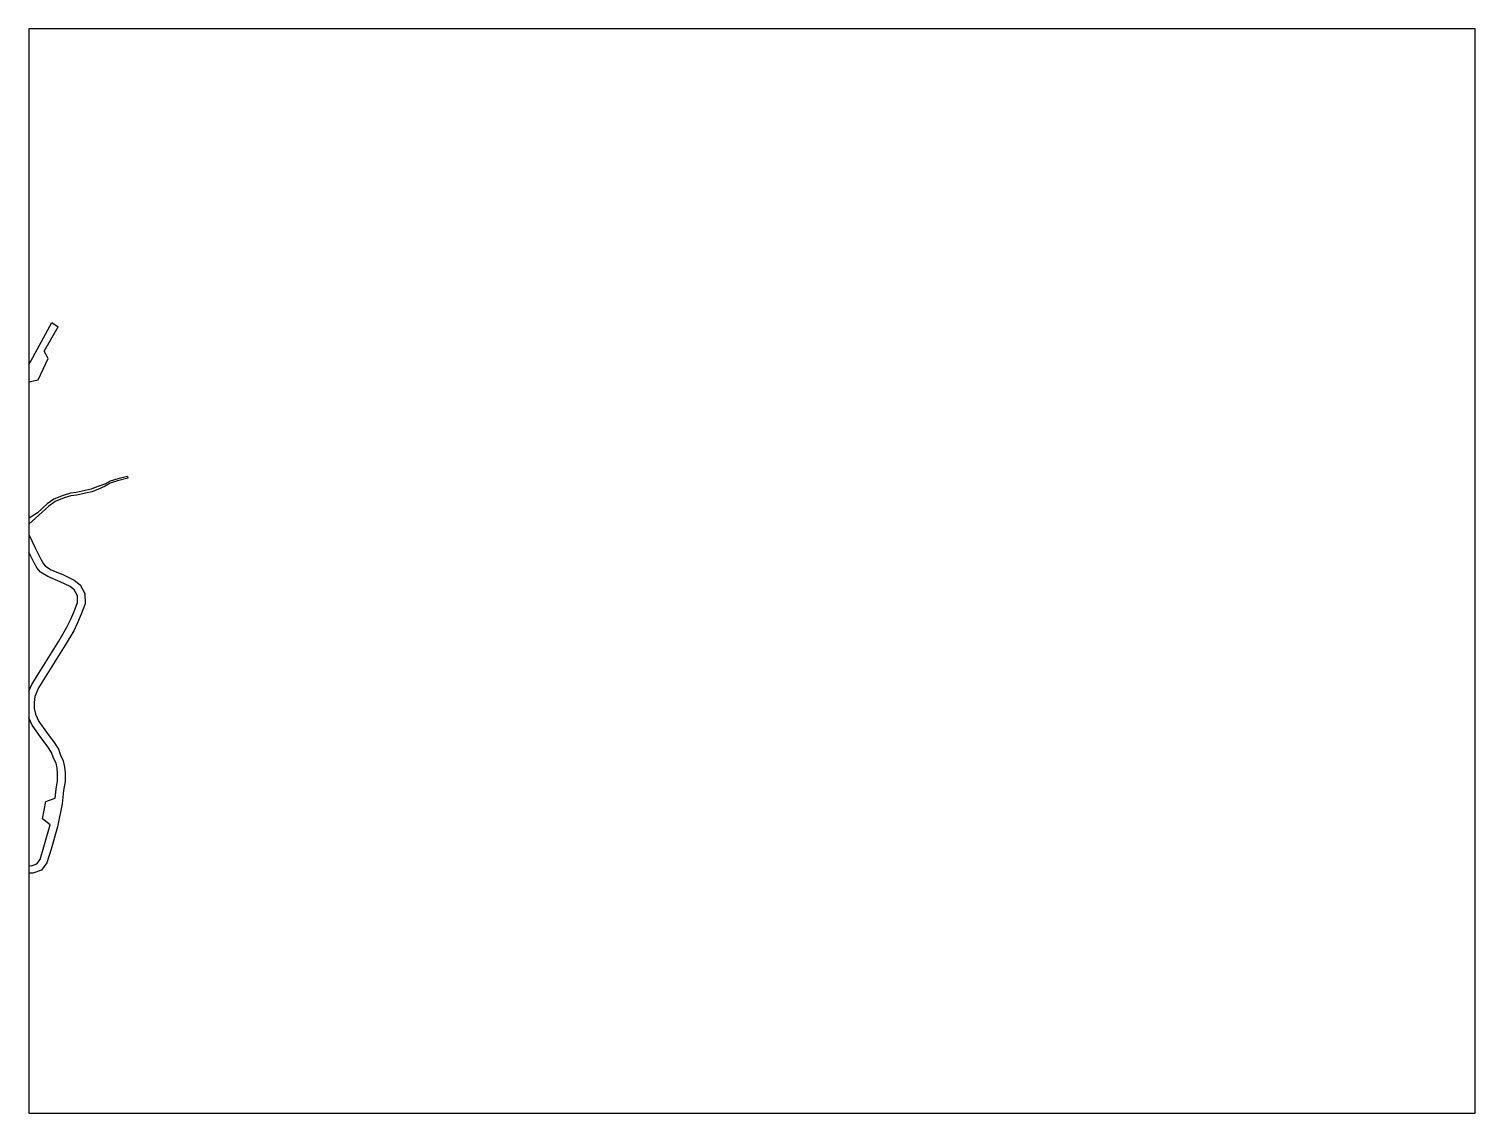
# Model space of a CAD drawing. Header units: metres. Extents: x -12000 to -9600, y -99000 to -96000.
# Drawn here: x -10400 to -9600, y -99000 to -98400 of the extents above; entities that cross this region are included whole.
import ezdxf

# ---------------------------------------------------------------- set-up
doc = ezdxf.new("R2010")
doc.units = ezdxf.units.M
doc.header["$LTSCALE"] = 2.5
doc.layers.add('図郭', color=7, linetype='Continuous')
doc.layers.add('道路', color=7, linetype='Continuous')

msp = doc.modelspace()

# ---------------------------------------------------------------- linework, layer by layer
at = {"layer": '図郭'}
msp.add_lwpolyline([(-10400, -99000), (-9600, -99000), (-9600, -98400), (-10400, -98400)], close=True, dxfattribs=at)
at = {"layer": '道路', "flags": 128}
for points in [[(-10400, -98585.81), (-10398.86, -98583.89), (-10387.32, -98562.5)], [(-10400, -98595.35), (-10394.91, -98594.18), (-10389.27, -98582.42), (-10391.49, -98578.31), (-10383.87, -98564.92)], [(-10400, -98679.74), (-10396.66, -98686.82), (-10393.39, -98693.48), (-10391.95, -98696.02), (-10390.76, -98697.41), (-10387.66, -98699.37), (-10380.92, -98702.14), (-10374.94, -98705.07), (-10371.69, -98707.69), (-10369.02, -98712.53), (-10368.85, -98718.2), (-10371.03, -98723.97), (-10373.16, -98728.76), (-10375.23, -98733.03), (-10379.88, -98741.03), (-10390.98, -98758.76), (-10394.62, -98764.67), (-10396.65, -98769.45), (-10397.07, -98772.77), (-10397.08, -98776.03), (-10396.32, -98779.29), (-10394.52, -98783.26), (-10390.33, -98789.13), (-10386.09, -98794.85), (-10383.72, -98798.64), (-10382.52, -98801.89), (-10380.97, -98804.98), (-10380.26, -98808.56), (-10380, -98811.66), (-10379.94, -98816.56), (-10380.86, -98821.39), (-10381.57, -98828.81), (-10382.35, -98832.53), (-10383.23, -98836.92), (-10384.27, -98841.63), (-10387.76, -98853.88), (-10390.07, -98861.57), (-10393.07, -98865.48), (-10397.87, -98867.3), (-10400, -98867.26)], [(-10400, -98766.59), (-10398.36, -98762.73), (-10394.55, -98756.55), (-10383.48, -98738.86), (-10378.94, -98731.05), (-10376.97, -98726.99), (-10374.92, -98722.37), (-10373.07, -98717.5), (-10373.19, -98713.67), (-10374.97, -98710.44), (-10377.21, -98708.63), (-10382.64, -98705.97), (-10389.6, -98703.12), (-10393.53, -98700.62), (-10395.4, -98698.45), (-10397.11, -98695.44), (-10400, -98689.55)]]:
    msp.add_lwpolyline(points, dxfattribs=at)
at = {"layer": '道路'}
for points in [[(-10387.32, -98562.5), (-10383.87, -98564.92)], [(-10345.53, -98647.65), (-10350.78, -98649), (-10355.07, -98650.22), (-10357.97, -98651.97), (-10362.41, -98653.44), (-10365.58, -98654.75), (-10368.96, -98655.52), (-10373.8, -98656.52), (-10377.09, -98656.99), (-10381.05, -98658.16), (-10386.13, -98660.18), (-10389.96, -98662.87), (-10395.21, -98667.78), (-10399.89, -98670.84), (-10400, -98670.88)], [(-10345.53, -98647.65), (-10345.21, -98648.64)], [(-10345.21, -98648.64), (-10350.96, -98650.11), (-10354.99, -98651.34), (-10357.78, -98652.98), (-10361.89, -98654.84), (-10365.13, -98656.17), (-10368.64, -98656.97), (-10373.54, -98657.99), (-10376.78, -98658.45), (-10380.56, -98659.57), (-10385.42, -98661.5), (-10389.03, -98664.04), (-10400, -98674.01)], [(-10400, -98863.06), (-10398.6, -98863.09), (-10395.68, -98861.98), (-10393.87, -98859.62), (-10391.79, -98852.7), (-10388.3, -98840.47), (-10392.55, -98837.13), (-10390.6, -98827.48), (-10385.5, -98825.72), (-10385.02, -98820.79), (-10384.14, -98816.18), (-10384.2, -98811.86), (-10384.42, -98809.15), (-10384.98, -98806.36), (-10386.38, -98803.56), (-10387.51, -98800.5), (-10389.56, -98797.22), (-10393.72, -98791.6), (-10398.18, -98785.36), (-10400, -98781.35)]]:
    msp.add_lwpolyline(points, dxfattribs=at)

doc.saveas('drawing.dxf')
